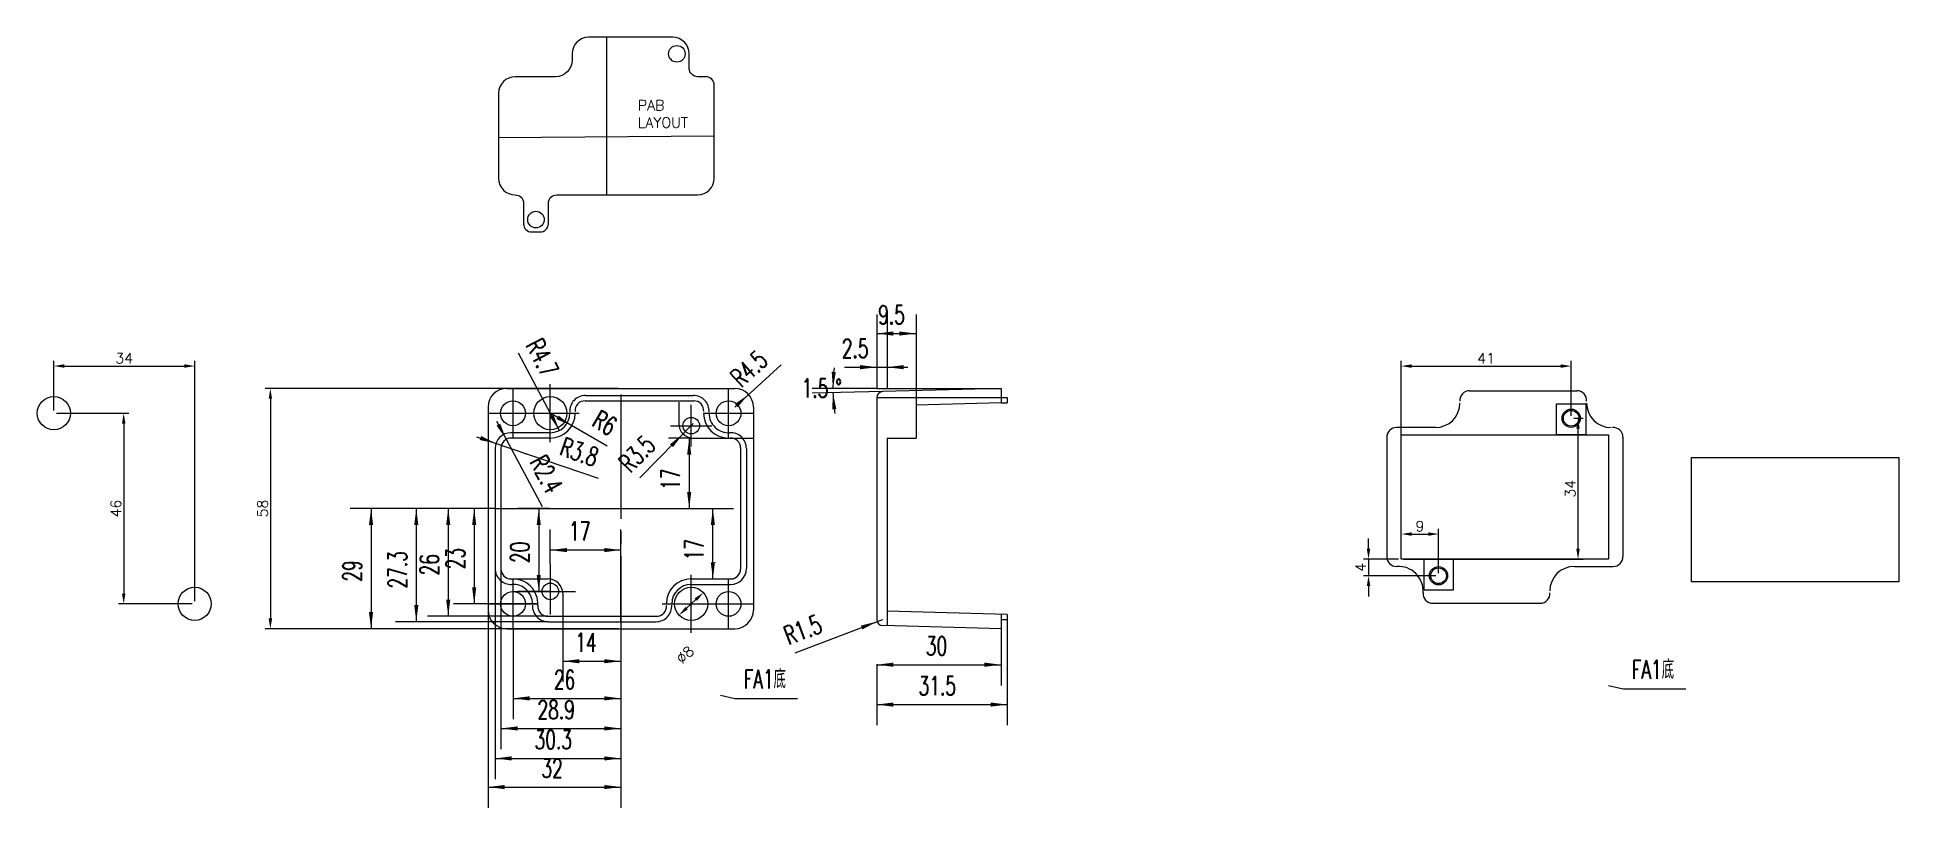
# Model space of a CAD drawing. Extents: x -173 to 277, y -72 to 113.
import ezdxf

# ---------------------------------------------------------------- set-up
doc = ezdxf.new("R2010")
doc.units = 0
doc.header["$MEASUREMENT"] = 0
doc.linetypes.add('EB_DASHDOT', pattern=[39, 30, -3, 3, -3])
doc.layers.get('0').update_dxf_attribs({"linetype": 'CONTINUOUS'})
doc.layers.get('Defpoints').update_dxf_attribs({"linetype": 'CONTINUOUS'})
doc.layers.add('CAXA1', color=1, linetype='EB_DASHDOT')
doc.layers.add('CAXA4', color=3, linetype='CONTINUOUS')
doc.styles.get("Standard").update_dxf_attribs({"font": 'txt', "bigfont": 'hztxt.shx'})
doc.dimstyles.new('ISO-25', dxfattribs={"dimtxt": 2.5, "dimasz": 2.5, "dimexe": 1.25, "dimexo": 0.625, "dimtad": 1, "dimdec": 4, "dimdsep": 46, "dimtxsty": 'Standard', "dimcen": 0, "dimadec": 0, "dimazin": 0, "dimtfac": 1, "dimtdec": 4, "dimtmove": 0, "dimatfit": 3, "dimfxl": 1, "dimtolj": 1, "dimtzin": 0, "dimarcsym": 0})
doc.dimstyles.new('标准', dxfattribs={"dimtxt": 3.5, "dimasz": 4, "dimexe": 2, "dimexo": 0, "dimtad": 1, "dimdec": 4, "dimdsep": 46, "dimtxsty": 'Standard', "dimcen": 0, "dimdle": 6, "dimadec": 0, "dimazin": 0, "dimtfac": 1, "dimtdec": 4, "dimtmove": 0, "dimatfit": 3, "dimfxl": 1, "dimtolj": 1, "dimtzin": 0, "dimarcsym": 0})

msp = doc.modelspace()

# ---------------------------------------------------------------- texts
at = {"ltscale": 5.822636334567051, "insert": (-27.74071764615792, 98.31802139095709), "char_height": 2.5, "attachment_point": 1}
msp.add_mtext_dynamic_manual_height_columns('PAB LAYOUT', width=18.42283303824212, gutter_width=12.5, heights=[0], dxfattribs=at)

# ---------------------------------------------------------------- blocks, each defined once
blk = doc.blocks.new('*U1')
at = {"linetype": 'Continuous', "transparency": 16777216}
for points in [[(29.89516482204464, 33.85990418762191), (25.89516482204464, 34.35990418762191), (25.89516482204464, 33.35990418762191)], [(32.39516482204464, 33.85990418762191), (36.39516482204464, 34.35990418762191), (36.39516482204464, 33.35990418762191)]]:
    blk.add_hatch(color=1, dxfattribs=at).paths.add_polyline_path(points, flags=0)
at = {"color": 1, "linetype": 'Continuous', "transparency": 16777216}
for p, q in [((29.89516482204465, 46.58812420120487), (29.89516482204464, 28.85990418762191)), ((32.39516482204464, 46.58812420120487), (32.39516482204464, 28.85990418762191)), ((22.11363180874575, 33.85990418762191), (37.39516482204464, 33.85990418762191))]:
    blk.add_line(p, q, dxfattribs=at)
at = {"color": 1, "linetype": 'Continuous', "transparency": 16777216, "width": 0.667}
blk.add_text('2.5', height=4.5, dxfattribs=at).set_placement((21.48106038017433, 36.14990418762191))
blk = doc.blocks.new('*U2')
at = {"linetype": 'Continuous', "transparency": 16777216}
for points in [[(29.89516482204464, 41.98009300347506), (33.89516482204464, 42.48009300347506), (33.89516482204464, 41.48009300347506)], [(39.39516482204464, 41.98009300347506), (35.39516482204464, 42.48009300347506), (35.39516482204464, 41.48009300347506)]]:
    blk.add_hatch(color=1, dxfattribs=at).paths.add_polyline_path(points, flags=0)
at = {"color": 1, "linetype": 'Continuous', "transparency": 16777216}
for p, q in [((29.89516482204465, 46.58812420120487), (29.89516482204464, 36.98009300347506)), ((39.39516482204464, 46.58812420120487), (39.39516482204464, 36.98009300347506)), ((29.89516482204464, 41.98009300347506), (39.39516482204464, 41.98009300347506))]:
    blk.add_line(p, q, dxfattribs=at)
at = {"color": 1, "linetype": 'Continuous', "transparency": 16777216, "width": 0.667}
blk.add_text('9.5', height=4.5, dxfattribs=at).set_placement((30.25355714347321, 44.27009300347506))
blk = doc.blocks.new('*U3')
at = {"linetype": 'Continuous', "transparency": 16777216}
blk.add_hatch(color=1, dxfattribs=at).paths.add_polyline_path([(29.99311924420262, -27.53864634444474), (26.07660834448097, -28.49307935537923), (26.43205372870244, -29.42777640728196)], flags=0)
at = {"color": 1, "linetype": 'Continuous', "transparency": 16777216}
blk.add_line((10.25970886553214, -35.04284208333993), (31.3951648222296, -27.0054782680468), dxfattribs=at)
at = {"color": 1, "linetype": 'Continuous', "transparency": 16777216, "width": 0.667}
blk.add_text('R1.5', height=4.5, rotation=20.82074341337874, dxfattribs=at).set_placement((8.587286457567451, -33.22883703093407))
blk = doc.blocks.new('CAXBLOCK4', base_point=(33.09698665834621, -18.55965331643184))
at = {"color": 1, "linetype": 'Continuous', "width": 0.667}
for s, p in [('1.5', (11.80905269691904, 26.5850172442261)), ('%%D', (19.95598126834761, 26.49448152994039))]:
    blk.add_text(s, height=4.5, dxfattribs=at).set_placement(p)
blk = doc.blocks.new('*U4')
at = {"linetype": 'Continuous', "transparency": 16777216}
for points in [[(19.33578948397993, 28.74770877831345), (20.03044181890381, 32.69199735279704), (19.03530091451579, 32.79045841319044)], [(19.34968816891528, 27.68598810668929), (20.14735190195891, 23.76123501965261), (19.15512941759288, 23.63675794739226)]]:
    blk.add_hatch(color=1, dxfattribs=at).paths.add_polyline_path(points, flags=0)
at = {"color": 1, "linetype": 'Continuous', "transparency": 16777216}
for p, q in [((29.89516482204464, 28.74770877831345), (14.33578948397993, 28.74770877831345)), ((31.35589939978563, 28.00038181232396), (14.3514015440375, 27.55510336514992))]:
    blk.add_line(p, q, dxfattribs=at)
for start, end in [(172.9368020296764, 179.9999999999998), (181.4999999999998, 188.5631979703233)]:
    blk.add_arc((59.8951648220454, 28.74770877831345), 40.55937533806547, start, end, dxfattribs=at)
blk.add_blockref('CAXBLOCK4', (33.09698665834621, -18.55965331643184), dxfattribs=at)
blk = doc.blocks.new('CAXBLOCK5', base_point=(33.09698665834621, -18.55965331643184))
at = {"color": 1, "linetype": 'Continuous'}
for p, q in [((-7.814009460147432, -45.26045786797596), (-4.292830146312276, -46.06119153010831)), ((-4.292830146312276, -46.06119153010831), (10.78730735368772, -46.06119153010831))]:
    blk.add_line(p, q, dxfattribs=at)
at = {"color": 1, "linetype": 'Continuous', "width": 0.667}
blk.add_text('FA1底', height=4.5, dxfattribs=at).set_placement((-2.211258717740854, -43.64744153010831))
blk = doc.blocks.new('*U7')
at = {"layer": 'CAXA4', "linetype": 'Continuous', "transparency": 16777216}
for points in [[(-48.85403562762078, -10.27147784256522), (-44.85403562762078, -10.77147784256522), (-44.85403562762078, -9.771477842565218)], [(-31.85403562762073, -10.27147784256522), (-35.85403562762073, -10.77147784256522), (-35.85403562762073, -9.77147784256522)]]:
    blk.add_hatch(color=1, dxfattribs=at).paths.add_polyline_path(points, flags=0)
at = {"layer": 'CAXA4', "color": 1, "linetype": 'Continuous', "transparency": 16777216}
for p, q in [((-48.85403562762079, -13.64849761827577), (-48.85403562762076, -5.271477842565211)), ((-31.85403562762073, -27.75229122186234), (-31.85403562762073, -5.271477842565222)), ((-31.85403562762073, -10.27147784256522), (-48.85403562762078, -10.27147784256522))]:
    blk.add_line(p, q, dxfattribs=at)
at = {"layer": 'CAXA4', "color": 1, "linetype": 'Continuous', "transparency": 16777216, "width": 0.667}
blk.add_text('17', height=4.5, dxfattribs=at).set_placement((-44.35021098476361, -7.981477842565221))
blk = doc.blocks.new('*U8')
at = {"layer": 'CAXA4', "linetype": 'Continuous', "transparency": 16777216}
for points in [[(-45.8540356276207, -37.09767537245964), (-41.8540356276207, -36.59767537245963), (-41.8540356276207, -37.59767537245963)], [(-31.85403562762072, -37.09767537245961), (-35.85403562762072, -36.59767537245961), (-35.85403562762072, -37.59767537245961)]]:
    blk.add_hatch(color=1, dxfattribs=at).paths.add_polyline_path(points, flags=0)
at = {"layer": 'CAXA4', "color": 1, "linetype": 'Continuous', "transparency": 16777216}
for p, q in [((-45.85403562762073, -25.82025784027076), (-45.85403562762069, -42.09767537245964)), ((-31.85403562762073, -27.75229122186234), (-31.8540356276207, -42.09767537245961)), ((-45.8540356276207, -37.09767537245964), (-31.85403562762072, -37.09767537245961))]:
    blk.add_line(p, q, dxfattribs=at)
at = {"layer": 'CAXA4', "color": 1, "linetype": 'Continuous', "transparency": 16777216, "width": 0.667}
blk.add_text('14', height=4.5, dxfattribs=at).set_placement((-42.85020098476357, -34.80767537245963))
blk = doc.blocks.new('*U9')
at = {"layer": 'CAXA4', "linetype": 'Continuous', "transparency": 16777216}
for points in [[(-57.85403562762073, -46.06119153010831), (-53.85403562762073, -45.56119153010831), (-53.85403562762073, -46.56119153010831)], [(-31.85403562762073, -46.06119153010832), (-35.85403562762073, -45.56119153010832), (-35.85403562762073, -46.56119153010832)]]:
    blk.add_hatch(color=1, dxfattribs=at).paths.add_polyline_path(points, flags=0)
at = {"layer": 'CAXA4', "color": 1, "linetype": 'Continuous', "transparency": 16777216}
for p, q in [((-57.85403562762072, -29.25229122168652), (-57.85403562762073, -51.06119153010831)), ((-31.85403562762073, -27.75229122186234), (-31.85403562762073, -51.06119153010832)), ((-57.85403562762073, -46.06119153010831), (-31.85403562762073, -46.06119153010832))]:
    blk.add_line(p, q, dxfattribs=at)
at = {"layer": 'CAXA4', "color": 1, "linetype": 'Continuous', "transparency": 16777216, "width": 0.667}
blk.add_text('26', height=4.5, dxfattribs=at).set_placement((-47.99262955619215, -43.77119153010831))
blk = doc.blocks.new('*U10')
at = {"layer": 'CAXA4', "linetype": 'Continuous', "transparency": 16777216}
for points in [[(-60.75403562762075, -53.32190262107838), (-56.75403562762075, -52.82190262107838), (-56.75403562762075, -53.82190262107838)], [(-31.85403562762075, -53.32190262107839), (-35.85403562762075, -52.82190262107839), (-35.85403562762075, -53.82190262107839)]]:
    blk.add_hatch(color=1, dxfattribs=at).paths.add_polyline_path(points, flags=0)
at = {"layer": 'CAXA4', "color": 1, "linetype": 'Continuous', "transparency": 16777216}
for p, q in [((-60.75403562762074, -14.85229122182883), (-60.75403562762075, -58.32190262107838)), ((-31.85403562762073, -27.75229122186234), (-31.85403562762075, -58.32190262107839)), ((-60.75403562762075, -53.32190262107838), (-31.85403562762075, -53.32190262107839))]:
    blk.add_line(p, q, dxfattribs=at)
at = {"layer": 'CAXA4', "color": 1, "linetype": 'Continuous', "transparency": 16777216, "width": 0.667}
blk.add_text('28.9', height=4.5, dxfattribs=at).set_placement((-51.94865705619218, -51.03190262107838))
blk = doc.blocks.new('*U11')
at = {"layer": 'CAXA4', "linetype": 'Continuous', "transparency": 16777216}
for points in [[(-62.15403562762073, -60.55051872194813), (-58.15403562762073, -60.05051872194813), (-58.15403562762073, -61.05051872194813)], [(-31.85403562762075, -60.55051872194814), (-35.85403562762075, -60.05051872194814), (-35.85403562762075, -61.05051872194814)]]:
    blk.add_hatch(color=1, dxfattribs=at).paths.add_polyline_path(points, flags=0)
at = {"layer": 'CAXA4', "color": 1, "linetype": 'Continuous', "transparency": 16777216}
for p, q in [((-62.15403562762073, -14.76701981892639), (-62.15403562762073, -65.55051872194812)), ((-31.85403562762073, -27.75229122186234), (-31.85403562762075, -65.55051872194815)), ((-62.15403562762073, -60.55051872194813), (-31.85403562762075, -60.55051872194814))]:
    blk.add_line(p, q, dxfattribs=at)
at = {"layer": 'CAXA4', "color": 1, "linetype": 'Continuous', "transparency": 16777216, "width": 0.667}
blk.add_text('30.3', height=4.5, dxfattribs=at).set_placement((-52.64865705619216, -58.26051872194815))
blk = doc.blocks.new('*U12')
at = {"layer": 'CAXA4', "linetype": 'Continuous', "transparency": 16777216}
for points in [[(-63.85403562762075, -67.45786299611257), (-59.85403562762075, -66.95786299611257), (-59.85403562762075, -67.95786299611257)], [(-31.85403562762075, -67.45786299611257), (-35.85403562762075, -66.95786299611257), (-35.85403562762075, -67.95786299611257)]]:
    blk.add_hatch(color=1, dxfattribs=at).paths.add_polyline_path(points, flags=0)
at = {"layer": 'CAXA4', "color": 1, "linetype": 'Continuous', "transparency": 16777216}
for p, q in [((-63.85403562762073, -24.75229122161927), (-63.85403562762075, -72.45786299611257)), ((-31.85403562762073, -27.75229122186234), (-31.85403562762075, -72.45786299611257)), ((-63.85403562762075, -67.45786299611257), (-31.85403562762075, -67.45786299611257))]:
    blk.add_line(p, q, dxfattribs=at)
at = {"layer": 'CAXA4', "color": 1, "linetype": 'Continuous', "transparency": 16777216, "width": 0.667}
blk.add_text('32', height=4.5, dxfattribs=at).set_placement((-50.99262955619218, -65.16786299611258))
blk = doc.blocks.new('*U13')
at = {"layer": 'CAXA4', "linetype": 'Continuous', "transparency": 16777216}
for points in [[(-51.65141193177583, -0.2522912216865514), (-51.15141193177583, -4.252291221686551), (-52.15141193177583, -4.252291221686551)], [(-51.65141193177583, -20.25229122168649), (-51.15141193177583, -16.25229122168649), (-52.15141193177583, -16.25229122168649)]]:
    blk.add_hatch(color=1, dxfattribs=at).paths.add_polyline_path(points, flags=0)
at = {"layer": 'CAXA4', "color": 1, "linetype": 'Continuous', "transparency": 16777216}
for p, q in [((-49.08273190560111, -0.2522912216865514), (-56.65141193177583, -0.2522912216865514)), ((-51.65141193177583, -0.2522912216865514), (-51.65141193177583, -20.25229122168649)), ((-48.85403562762076, -20.25229122168649), (-56.65141193177583, -20.25229122168649))]:
    blk.add_line(p, q, dxfattribs=at)
at = {"layer": 'CAXA4', "color": 1, "linetype": 'Continuous', "transparency": 16777216, "width": 0.667}
blk.add_text('20', height=4.5, rotation=90, dxfattribs=at).set_placement((-53.94141193177582, -13.39089515025795))
blk = doc.blocks.new('*U14')
at = {"layer": 'CAXA4', "linetype": 'Continuous', "transparency": 16777216}
for points in [[(-67.22403459046009, -0.2522912216865407), (-66.72403459046005, -4.252291221686541), (-67.72403459046009, -4.252291221686541)], [(-67.22403459046009, -23.25229122168652), (-66.72403459046005, -19.25229122168652), (-67.72403459046009, -19.25229122168652)]]:
    blk.add_hatch(color=1, dxfattribs=at).paths.add_polyline_path(points, flags=0)
at = {"layer": 'CAXA4', "color": 1, "linetype": 'Continuous', "transparency": 16777216}
for p, q in [((-62.35403562759832, -0.2522912216865514), (-72.22403459046009, -0.2522912216865407)), ((-67.22403459046009, -0.2522912216865407), (-67.22403459046009, -23.25229122168652)), ((-51.85403562762072, -23.25229122168652), (-72.22403459046009, -23.25229122168652))]:
    blk.add_line(p, q, dxfattribs=at)
at = {"layer": 'CAXA4', "color": 1, "linetype": 'Continuous', "transparency": 16777216, "width": 0.667}
blk.add_text('23', height=4.5, rotation=90, dxfattribs=at).set_placement((-69.51403459046008, -14.89089515025795))
blk = doc.blocks.new('*U15')
at = {"layer": 'CAXA4', "linetype": 'Continuous', "transparency": 16777216}
for points in [[(-73.48519215426089, -0.2522912216865407), (-72.98519215426089, -4.252291221686541), (-73.98519215426089, -4.252291221686541)], [(-73.48519215426089, -26.25229122168655), (-72.98519215426089, -22.25229122168655), (-73.98519215426089, -22.25229122168655)]]:
    blk.add_hatch(color=1, dxfattribs=at).paths.add_polyline_path(points, flags=0)
at = {"layer": 'CAXA4', "color": 1, "linetype": 'Continuous', "transparency": 16777216}
for p, q in [((-62.35403562759832, -0.2522912216865514), (-78.48519215426089, -0.2522912216865407)), ((-73.48519215426089, -0.2522912216865407), (-73.48519215426089, -26.25229122168655)), ((-49.47549517836997, -26.25229122168656), (-78.48519215426089, -26.25229122168655))]:
    blk.add_line(p, q, dxfattribs=at)
at = {"layer": 'CAXA4', "color": 1, "linetype": 'Continuous', "transparency": 16777216, "width": 0.667}
blk.add_text('26', height=4.5, rotation=90, dxfattribs=at).set_placement((-75.77519215426089, -16.39089515025798))
blk = doc.blocks.new('*U16')
at = {"layer": 'CAXA4', "linetype": 'Continuous', "transparency": 16777216}
for points in [[(-81.19123223278508, -0.2522912216865407), (-80.69123223278508, -4.252291221686541), (-81.69123223278508, -4.252291221686541)], [(-81.19123223278508, -27.55229122168655), (-80.69123223278508, -23.55229122168655), (-81.69123223278508, -23.55229122168655)]]:
    blk.add_hatch(color=1, dxfattribs=at).paths.add_polyline_path(points, flags=0)
at = {"layer": 'CAXA4', "color": 1, "linetype": 'Continuous', "transparency": 16777216}
for p, q in [((-62.35403562759832, -0.2522912216865514), (-86.19123223278508, -0.2522912216865407)), ((-81.19123223278508, -0.2522912216865407), (-81.19123223278508, -27.55229122168655)), ((-49.36875946849004, -27.55229122168655), (-86.19123223278508, -27.55229122168655))]:
    blk.add_line(p, q, dxfattribs=at)
at = {"layer": 'CAXA4', "color": 1, "linetype": 'Continuous', "transparency": 16777216, "width": 0.667}
blk.add_text('27.3', height=4.5, rotation=90, dxfattribs=at).set_placement((-83.48123223278509, -19.54692265025796))
blk = doc.blocks.new('*U17')
at = {"layer": 'CAXA4', "linetype": 'Continuous', "transparency": 16777216}
for points in [[(-92.10812234402769, -0.2522912216865407), (-91.60812234402769, -4.252291221686541), (-92.60812234402769, -4.252291221686541)], [(-92.10812234402769, -29.25229122168654), (-91.60812234402769, -25.25229122168654), (-92.60812234402769, -25.25229122168654)]]:
    blk.add_hatch(color=1, dxfattribs=at).paths.add_polyline_path(points, flags=0)
at = {"layer": 'CAXA4', "color": 1, "linetype": 'Continuous', "transparency": 16777216}
for p, q in [((-62.35403562759832, -0.2522912216865514), (-97.10812234402768, -0.2522912216865301)), ((-92.10812234402769, -0.2522912216865407), (-92.10812234402769, -29.25229122168654)), ((-59.3540356274583, -29.25229122168655), (-97.10812234402768, -29.25229122168654))]:
    blk.add_line(p, q, dxfattribs=at)
at = {"layer": 'CAXA4', "color": 1, "linetype": 'Continuous', "transparency": 16777216, "width": 0.667}
blk.add_text('29', height=4.5, rotation=90, dxfattribs=at).set_placement((-94.39812234402768, -17.89089515025796))
blk = doc.blocks.new('*U18')
at = {"layer": 'CAXA4', "linetype": 'Continuous', "transparency": 16777216}
blk.add_hatch(color=1, dxfattribs=at).paths.add_polyline_path([(-59.4891064371859, 16.46232795390579), (-60.94034545795664, 20.22316633179341), (-61.82143678110526, 19.75022016120715)], flags=0)
at = {"layer": 'CAXA4', "color": 1, "linetype": 'Continuous', "transparency": 16777216}
blk.add_line((-61.85383729011721, 20.8677845696489), (-50.79722158583139, 0.2694823392724501), dxfattribs=at)
at = {"layer": 'CAXA4', "color": 1, "linetype": 'Continuous', "transparency": 16777216, "width": 0.667}
blk.add_text('R2.4', height=4.5, rotation=298.2257094253001, dxfattribs=at).set_placement((-53.95475416967067, 10.99390485841983))
blk = doc.blocks.new('*U19')
at = {"layer": 'CAXA4', "linetype": 'Continuous', "transparency": 16777216}
blk.add_hatch(color=1, dxfattribs=at).paths.add_polyline_path([(-61.9507343608251, 15.47398697765937), (-65.57538063269924, 17.2380559683139), (-65.89808542203346, 16.29155630167858)], flags=0)
at = {"layer": 'CAXA4', "color": 1, "linetype": 'Continuous', "transparency": 16777216}
blk.add_line((-66.68323269400166, 17.08751092433045), (-37.2916855155954, 7.06659557194417), dxfattribs=at)
at = {"layer": 'CAXA4', "color": 1, "linetype": 'Continuous', "transparency": 16777216, "width": 0.667}
blk.add_text('R3.8', height=4.5, rotation=341.1734218072917, dxfattribs=at).set_placement((-46.90980065802124, 12.76528941301344))
blk = doc.blocks.new('*U20')
at = {"layer": 'CAXA4', "linetype": 'Continuous', "transparency": 16777216}
blk.add_hatch(color=1, dxfattribs=at).paths.add_polyline_path([(-43.65910217816698, 19.74559844460713), (-47.37256700561169, 21.31409421295688), (-46.87221528332729, 22.1799164545325)], flags=0)
at = {"layer": 'CAXA4', "color": 1, "linetype": 'Continuous', "transparency": 16777216}
blk.add_line((-35.15564519305752, 14.8315189216233), (-48.85403562762075, 22.74770877831348), dxfattribs=at)
at = {"layer": 'CAXA4', "color": 1, "linetype": 'Continuous', "transparency": 16777216, "width": 0.667}
blk.add_text('R6', height=4.5, rotation=329.97672751153, dxfattribs=at).set_placement((-39.14458432846799, 19.78157952377508))
blk = doc.blocks.new('*U21')
at = {"layer": 'CAXA4', "linetype": 'Continuous', "transparency": 16777216}
blk.add_hatch(color=1, dxfattribs=at).paths.add_polyline_path([(-46.6566494196223, 18.59301337998405), (-48.96875421348564, 21.89515986707304), (-48.08477646916023, 22.3626888474982)], flags=0)
at = {"layer": 'CAXA4', "color": 1, "linetype": 'Continuous', "transparency": 16777216}
blk.add_line((-46.6566494196223, 18.59301337998405), (-56.51119319809526, 37.22543563695008), dxfattribs=at)
at = {"layer": 'CAXA4', "color": 1, "linetype": 'Continuous', "transparency": 16777216, "width": 0.667}
blk.add_text('R4.7', height=4.5, rotation=297.8740164924457, dxfattribs=at).set_placement((-54.91627613718345, 39.1079474190191))
blk = doc.blocks.new('*U24')
at = {"layer": 'CAXA4', "linetype": 'Continuous', "transparency": 16777216}
blk.add_hatch(color=1, dxfattribs=at).paths.add_polyline_path([(-1.028989474774598, 27.27988095050373), (-3.64767803593093, 24.21516722493832), (-4.321494074188372, 24.95406637000959)], flags=0)
at = {"layer": 'CAXA4', "color": 1, "linetype": 'Continuous', "transparency": 16777216}
blk.add_line((6.842785975197682, 34.4583011491642), (-4.354035627523288, 24.24770877841089), dxfattribs=at)
at = {"layer": 'CAXA4', "color": 1, "linetype": 'Continuous', "transparency": 16777216, "width": 0.667}
blk.add_text('R4.5', height=4.5, rotation=42.36227613206165, dxfattribs=at).set_placement((-2.785685147749767, 28.77712220269813))
blk = doc.blocks.new('*U25')
at = {"layer": 'CAXA4', "linetype": 'Continuous', "transparency": 16777216}
blk.add_hatch(color=1, dxfattribs=at).paths.add_polyline_path([(-16.81499305864806, 17.75899655651789), (-19.98304615433248, 15.26631936463677), (-19.27198551954068, 14.56318867006464)], flags=0)
at = {"layer": 'CAXA4', "color": 1, "linetype": 'Continuous', "transparency": 16777216}
blk.add_line((-27.28991530574209, 7.165937655930609), (-14.35403562770455, 20.24770877822959), dxfattribs=at)
at = {"layer": 'CAXA4', "color": 1, "linetype": 'Continuous', "transparency": 16777216, "width": 0.667}
blk.add_text('R3.5', height=4.5, rotation=45.32127713907937, dxfattribs=at).set_placement((-29.56401947875878, 8.123048543489858))
blk = doc.blocks.new('*U27')
at = {"layer": 'CAXA4', "linetype": 'Continuous', "transparency": 16777216}
for points in [[(-15.34331171172477, 16.74770877831343), (-14.84331171172478, 12.74770877831343), (-15.84331171172478, 12.74770877831343)], [(-15.34331171172481, -0.2522912216866402), (-14.8433117117248, 3.74770877831336), (-15.8433117117248, 3.74770877831336)]]:
    blk.add_hatch(color=1, dxfattribs=at).paths.add_polyline_path(points, flags=0)
at = {"layer": 'CAXA4', "color": 1, "linetype": 'Continuous', "transparency": 16777216}
for p, q in [((-15.11004078536778, 16.74770877831343), (-20.34331171172477, 16.74770877831358)), ((-15.34331171172477, 16.74770877831343), (-15.34331171172481, -0.2522912216866402)), ((-62.35403562759832, -0.2522912216865514), (-10.34331171172481, -0.2522912216866509))]:
    blk.add_line(p, q, dxfattribs=at)
at = {"layer": 'CAXA4', "color": 1, "linetype": 'Continuous', "transparency": 16777216, "width": 0.667}
blk.add_text('17', height=4.5, rotation=89.9999999999999, dxfattribs=at).set_placement((-17.6333117117248, 4.251533421170546))
blk = doc.blocks.new('*U28')
at = {"layer": 'CAXA4', "linetype": 'Continuous', "transparency": 16777216}
for points in [[(-9.633421208359309, -0.252291221686562), (-10.13342120835931, -4.252291221686562), (-9.133421208359309, -4.252291221686562)], [(-9.633421208359316, -17.25229122168651), (-10.13342120835932, -13.25229122168651), (-9.133421208359316, -13.25229122168651)]]:
    blk.add_hatch(color=1, dxfattribs=at).paths.add_polyline_path(points, flags=0)
at = {"layer": 'CAXA4', "color": 1, "linetype": 'Continuous', "transparency": 16777216}
for p, q in [((-62.35403562759832, -0.2522912216865514), (-4.633421208359309, -0.252291221686562)), ((-9.633421208359316, -17.25229122168651), (-9.633421208359309, -0.252291221686562)), ((-14.85403550841146, -17.25229122168651), (-4.633421208359316, -17.25229122168651))]:
    blk.add_line(p, q, dxfattribs=at)
at = {"layer": 'CAXA4', "color": 1, "linetype": 'Continuous', "transparency": 16777216, "width": 0.667}
blk.add_text('17', height=4.5, rotation=89.99999999999997, dxfattribs=at).set_placement((-11.92342120835932, -12.74845657882939))
blk = doc.blocks.new('*U29')
at = {"linetype": 'Continuous', "transparency": 16777216}
for points in [[(29.89516482204465, -37.93966007886927), (33.89516482204464, -37.43966007886927), (33.89516482204464, -38.43966007886927)], [(59.89516482204464, -37.93966007886927), (55.89516482204464, -37.43966007886927), (55.89516482204464, -38.43966007886927)]]:
    blk.add_hatch(color=1, dxfattribs=at).paths.add_polyline_path(points, flags=0)
at = {"color": 1, "linetype": 'Continuous', "transparency": 16777216}
for p, q in [((29.89516482204465, -37.84296862714452), (29.89516482204462, -42.93966007886927)), ((29.89516482204465, -37.93966007886927), (59.89516482204464, -37.93966007886927)), ((59.89516482204464, -37.84296862714452), (59.89516482204464, -42.93966007886927))]:
    blk.add_line(p, q, dxfattribs=at)
at = {"color": 1, "linetype": 'Continuous', "transparency": 16777216, "width": 0.667}
blk.add_text('30', height=4.5, dxfattribs=at).set_placement((41.75657089347321, -35.64966007886928))
blk = doc.blocks.new('*U30')
at = {"linetype": 'Continuous', "transparency": 16777216}
for points in [[(29.89516482204464, -47.55567315027433), (33.89516482204464, -47.05567315027433), (33.89516482204464, -48.05567315027433)], [(61.39516482204464, -47.55567315027435), (57.39516482204464, -47.05567315027435), (57.39516482204464, -48.05567315027435)]]:
    blk.add_hatch(color=1, dxfattribs=at).paths.add_polyline_path(points, flags=0)
at = {"color": 1, "linetype": 'Continuous', "transparency": 16777216}
for p, q in [((29.89516482204465, -37.84296862714452), (29.89516482204464, -52.55567315027433)), ((61.39516482204464, -37.84296862714452), (61.39516482204464, -52.55567315027435)), ((29.89516482204464, -47.55567315027433), (61.39516482204464, -47.55567315027435))]:
    blk.add_line(p, q, dxfattribs=at)
at = {"color": 1, "linetype": 'Continuous', "transparency": 16777216, "width": 0.667}
blk.add_text('31.5', height=4.5, dxfattribs=at).set_placement((40.00054339347321, -45.26567315027433))
blk = doc.blocks.new('*D32')
at = {"color": 0, "lineweight": -2, "ltscale": 5.822636334567051, "transparency": 16777216}
blk.add_line((-13.75279159439886, -22.2338308251599), (-15.9552796608426, -24.27075161821322), dxfattribs=at)
at = {"color": 0, "ltscale": 5.822636334567051, "transparency": 16777216}
for points in [[(-14.03569726010072, -21.92792970482049), (-13.46988592869701, -22.5397319454993), (-11.91738487236242, -20.5363968309488)], [(-16.23818532654445, -23.9648504978738), (-15.67237399514075, -24.57665273855262), (-17.79068638287904, -25.96818561242431)]]:
    blk.add_solid(points, dxfattribs=at)
at = {"layer": 'Defpoints', "color": 0, "ltscale": 5.822636334567051, "transparency": 16777216}
for p in [(-11.91738487236242, -20.5363968309488), (-17.79068638287904, -25.96818561242431)]:
    blk.add_point(p, dxfattribs=at)
at = {"color": 0, "ltscale": 5.822636334567051, "transparency": 16777216, "insert": (-16.34238802573372, -35.53453486516183), "char_height": 2.5, "attachment_point": 5, "rotation": 42.763488319428305}
blk.add_mtext('\\A1;∅8', dxfattribs=at)
blk = doc.blocks.new('*D33')
at = {"color": 0, "lineweight": -2, "ltscale": 5.822636334567051, "transparency": 16777216}
for p, q in [((-168.6548968574837, 23.37270877831349), (-168.6548968574837, 35.39181849753561)), ((-166.1548968574837, 34.14181849753561), (-137.1548968574837, 34.14181849753561)), ((-134.6548968574837, -22.62729122168653), (-134.6548968574837, 35.39181849753561))]:
    blk.add_line(p, q, dxfattribs=at)
at = {"color": 0, "ltscale": 5.822636334567051, "transparency": 16777216}
for points in [[(-166.1548968574837, 34.55848516420227), (-166.1548968574837, 33.72515183086895), (-168.6548968574837, 34.14181849753561)], [(-137.1548968574837, 34.55848516420227), (-137.1548968574837, 33.72515183086895), (-134.6548968574837, 34.14181849753561)]]:
    blk.add_solid(points, dxfattribs=at)
at = {"layer": 'Defpoints', "color": 0, "ltscale": 5.822636334567051, "transparency": 16777216}
for p in [(-134.6548968574837, 34.14181849753561), (-168.6548968574837, 22.74770877831349), (-134.6548968574837, -23.25229122168653)]:
    blk.add_point(p, dxfattribs=at)
at = {"color": 0, "ltscale": 5.822636334567051, "transparency": 16777216, "insert": (-151.6548968574837, 36.01681849753561), "char_height": 2.5, "attachment_point": 5}
blk.add_mtext('\\A1;34', dxfattribs=at)
blk = doc.blocks.new('*D34')
at = {"color": 0, "lineweight": -2, "ltscale": 5.822636334567051, "transparency": 16777216}
for p, q in [((-168.0298968574837, 22.74770877831349), (-150.5454324344915, 22.74770877831348)), ((-151.7954324344915, 20.24770877831348), (-151.7954324344915, -20.75229122168653)), ((-135.2798968574837, -23.25229122168653), (-153.0454324344915, -23.25229122168653))]:
    blk.add_line(p, q, dxfattribs=at)
at = {"color": 0, "ltscale": 5.822636334567051, "transparency": 16777216}
for points in [[(-152.2120991011581, 20.24770877831348), (-151.3787657678248, 20.24770877831348), (-151.7954324344915, 22.74770877831348)], [(-152.2120991011581, -20.75229122168653), (-151.3787657678248, -20.75229122168653), (-151.7954324344915, -23.25229122168653)]]:
    blk.add_solid(points, dxfattribs=at)
at = {"layer": 'Defpoints', "color": 0, "ltscale": 5.822636334567051, "transparency": 16777216}
for p in [(-168.6548968574837, 22.74770877831349), (-151.7954324344915, -23.25229122168653), (-134.6548968574837, -23.25229122168653)]:
    blk.add_point(p, dxfattribs=at)
at = {"color": 0, "ltscale": 5.822636334567051, "transparency": 16777216, "insert": (-153.6704324344915, -0.2522912216865472), "char_height": 2.5, "attachment_point": 5, "rotation": 90}
blk.add_mtext('\\A1;46', dxfattribs=at)
blk = doc.blocks.new('*D35')
at = {"color": 0, "lineweight": -2, "ltscale": 5.822636334567051, "transparency": 16777216}
for p, q in [((-32.47903562763081, 28.74770877831345), (-117.6524380804348, 28.74770877831347)), ((-116.4024380804348, 26.24770877831347), (-116.4024380804348, -26.75229122168653)), ((-32.47903562763081, -29.25229122168655), (-117.6524380804348, -29.25229122168653))]:
    blk.add_line(p, q, dxfattribs=at)
at = {"color": 0, "ltscale": 5.822636334567051, "transparency": 16777216}
for points in [[(-116.8191047471014, 26.24770877831347), (-115.9857714137681, 26.24770877831347), (-116.4024380804348, 28.74770877831347)], [(-116.8191047471014, -26.75229122168653), (-115.9857714137681, -26.75229122168653), (-116.4024380804348, -29.25229122168653)]]:
    blk.add_solid(points, dxfattribs=at)
at = {"layer": 'Defpoints', "color": 0, "ltscale": 5.822636334567051, "transparency": 16777216}
for p in [(-31.85403562763081, 28.74770877831345), (-116.4024380804348, -29.25229122168653), (-31.85403562763082, -29.25229122168655)]:
    blk.add_point(p, dxfattribs=at)
at = {"color": 0, "ltscale": 5.822636334567051, "transparency": 16777216, "insert": (-118.2774380804348, -0.2522912216865476), "char_height": 2.5, "attachment_point": 5, "rotation": 90}
blk.add_mtext('\\A1;58', dxfattribs=at)
blk = doc.blocks.new('A$C6FFC3F0F')
at = {"ltscale": 5.822636334567051}
for p, q in [((25.99999980507755, 46.9999999727018), (25.99999980507754, 8.961538434194466)), ((-1.949224532893368e-07, 22.78723150069498), (51.99999980507755, 23.21276844470885))]:
    blk.add_line(p, q, dxfattribs=at)
at = {"color": 7, "linetype": 'Continuous'}
blk.add_lwpolyline([(17.7101392074305, 42.9999999727018), (17.7101392074305, 41.46399845509035, -0.414213562373095), (13.7101392074305, 37.46399845509035), (3.999999805077554, 37.46399845509035, 0.414213562373095), (-1.949224461839094e-07, 33.46399845509035), (-1.949224461839094e-07, 12.96153843410351, 0.414213562373095), (3.999999805077554, 8.961538434103502), (3.999999805077547, 8.961538434103502, -0.4142135623730951), (5.999999805077547, 6.961538434103502), (5.999999805077547, 1.999999972701914, 0.4142135623730951), (7.999999805077547, -2.729808556978242e-08), (9.99999980507755, -2.729808556978242e-08, 0.4142135623730951), (11.99999980507755, 1.999999972701914), (11.99999980507755, 6.961538434117148, -0.4142135623710969), (13.99999980506391, 8.961538434117148), (47.99999980510302, 8.96153843434913, 0.4142135623710446), (51.99999980507572, 12.96153843434842), (51.99999980507972, 35.46399845508995, 0.4142135623731458), (49.99999980507972, 37.46399845509031), (47.99999980507755, 37.46399845509031, -0.4142135623730945), (45.99999980507755, 39.46399845509031), (45.99999980507755, 42.9999999727018, 0.414213562373095), (41.99999980507755, 46.9999999727018), (21.7101392074305, 46.9999999727018, 0.414213562373095)], format="xyb", close=True, dxfattribs=at)
for centre in [(42.99999980507755, 42.99999997270191), (8.99999980507755, 2.999999972701914)]:
    blk.add_circle(centre, 2, dxfattribs=at)
blk = doc.blocks.new('A$C46D42BAD')
at = {"ltscale": 5.822636334567051}
blk.add_lwpolyline([(0, 30), (50, 30), (50, 0), (0, 0)], close=True, dxfattribs=at)
blk = doc.blocks.new('*D98')
at = {"color": 0, "lineweight": -2, "ltscale": 5.822636334567051, "transparency": 16777216}
for p, q in [((156.4651573529988, -11.83980576496712), (156.4651573529988, 35.37687863242525)), ((158.9651573529988, 34.12687863242525), (194.9651573529987, 34.12687863242525)), ((197.4651573529987, 22.16017364666471), (197.4651573529987, 35.37687863242525))]:
    blk.add_line(p, q, dxfattribs=at)
at = {"color": 0, "ltscale": 5.822636334567051, "transparency": 16777216}
for points in [[(158.9651573529988, 34.54354529909191), (158.9651573529988, 33.71021196575858), (156.4651573529988, 34.12687863242525)], [(194.9651573529987, 34.54354529909191), (194.9651573529987, 33.71021196575858), (197.4651573529987, 34.12687863242525)]]:
    blk.add_solid(points, dxfattribs=at)
at = {"layer": 'Defpoints', "color": 0, "ltscale": 5.822636334567051, "transparency": 16777216}
for p in [(197.4651573529987, 34.12687863242525), (197.4651573529987, 21.53517364666471), (156.4651573529988, -12.46480576496712)]:
    blk.add_point(p, dxfattribs=at)
at = {"color": 0, "ltscale": 5.822636334567051, "transparency": 16777216, "insert": (176.9651573529987, 36.00187863242525), "char_height": 2.5, "attachment_point": 5}
blk.add_mtext('\\A1;41', dxfattribs=at)
blk = doc.blocks.new('*D99')
at = {"color": 0, "lineweight": -2, "ltscale": 5.822636334567051, "transparency": 16777216}
for p, q in [((198.0901573529987, 21.53517364666471), (200.3749518093132, 21.53517364666471)), ((199.1249518093132, -9.964805764967128), (199.1249518093132, 19.03517364666471)), ((157.0901573529988, -12.46480576496712), (200.3749518093132, -12.46480576496713))]:
    blk.add_line(p, q, dxfattribs=at)
at = {"color": 0, "ltscale": 5.822636334567051, "transparency": 16777216}
for points in [[(198.7082851426465, 19.03517364666471), (199.5416184759798, 19.03517364666471), (199.1249518093132, 21.53517364666471)], [(198.7082851426465, -9.964805764967128), (199.5416184759798, -9.964805764967128), (199.1249518093132, -12.46480576496713)]]:
    blk.add_solid(points, dxfattribs=at)
at = {"layer": 'Defpoints', "color": 0, "ltscale": 5.822636334567051, "transparency": 16777216}
for p in [(197.4651573529987, 21.53517364666471), (199.1249518093132, 21.53517364666471), (156.4651573529988, -12.46480576496712)]:
    blk.add_point(p, dxfattribs=at)
at = {"color": 0, "ltscale": 5.822636334567051, "transparency": 16777216, "insert": (197.2499518093132, 4.535183940848822), "char_height": 2.5, "attachment_point": 5, "rotation": 90}
blk.add_mtext('\\A1;34', dxfattribs=at)
blk = doc.blocks.new('*D100')
at = {"color": 0, "lineweight": -2, "ltscale": 5.822636334567051, "transparency": 16777216}
for p, q in [((156.4651573529988, -11.83980576496712), (156.4651573529988, -5.158228081797802)), ((158.9651573529988, -6.408228081797802), (162.9651573529989, -6.408228081797802)), ((165.4651573529989, -15.83978517686433), (165.4651573529989, -5.158228081797802))]:
    blk.add_line(p, q, dxfattribs=at)
at = {"color": 0, "ltscale": 5.822636334567051, "transparency": 16777216}
for points in [[(158.9651573529988, -5.991561415131135), (158.9651573529988, -6.824894748464469), (156.4651573529988, -6.408228081797802)], [(162.9651573529989, -5.991561415131135), (162.9651573529989, -6.824894748464469), (165.4651573529989, -6.408228081797802)]]:
    blk.add_solid(points, dxfattribs=at)
at = {"layer": 'Defpoints', "color": 0, "ltscale": 5.822636334567051, "transparency": 16777216}
for p in [(165.4651573529989, -6.408228081797802), (156.4651573529988, -12.46480576496712), (165.4651573529989, -16.46478517686433)]:
    blk.add_point(p, dxfattribs=at)
at = {"color": 0, "ltscale": 5.822636334567051, "transparency": 16777216, "insert": (160.9651573529988, -4.533228081797802), "char_height": 2.5, "attachment_point": 5}
blk.add_mtext('\\A1;9', dxfattribs=at)
blk = doc.blocks.new('*D101')
at = {"color": 0, "lineweight": -2, "ltscale": 5.822636334567051, "transparency": 16777216}
for p, q in [((148.5760006319049, -9.964805764967116), (148.5760006319049, -7.464805764967115)), ((155.8401573529988, -12.46480576496712), (147.3260006319049, -12.46480576496711)), ((148.5760006319049, -12.46480576496712), (148.5760006319049, -16.46478517686433)), ((164.8401573529989, -16.46478517686434), (147.3260006319049, -16.46478517686433)), ((148.5760006319049, -18.96478517686433), (148.5760006319049, -21.46478517686433))]:
    blk.add_line(p, q, dxfattribs=at)
at = {"color": 0, "ltscale": 5.822636334567051, "transparency": 16777216}
for points in [[(148.1593339652382, -9.964805764967116), (148.9926672985715, -9.964805764967116), (148.5760006319049, -12.46480576496712)], [(148.1593339652382, -18.96478517686433), (148.9926672985715, -18.96478517686433), (148.5760006319049, -16.46478517686433)]]:
    blk.add_solid(points, dxfattribs=at)
at = {"layer": 'Defpoints', "color": 0, "ltscale": 5.822636334567051, "transparency": 16777216}
for p in [(156.4651573529988, -12.46480576496712), (148.5760006319049, -16.46478517686433), (165.4651573529989, -16.46478517686434)]:
    blk.add_point(p, dxfattribs=at)
at = {"color": 0, "ltscale": 5.822636334567051, "transparency": 16777216, "insert": (146.7010006319049, -14.4647954709157), "char_height": 2.5, "attachment_point": 5, "rotation": 90}
blk.add_mtext('\\A1;4', dxfattribs=at)

# ---------------------------------------------------------------- dimensions: what is measured, and where the dimension line sits
at = {"ltscale": 5.822636334567051}
for base, p1, p2, picture, middle in [((-134.6548968574837, 34.14181849753561), (-168.6548968574837, 22.74770877831349), (-134.6548968574837, -23.25229122168653), '*D33', (-151.6548968574837, 36.01681849753561)), ((197.4651573529987, 34.12687863242525), (156.4651573529988, -12.46480576496712), (197.4651573529987, 21.53517364666471), '*D98', (176.9651573529987, 36.00187863242525)), ((165.4651573529989, -6.408228081797802), (156.4651573529988, -12.46480576496712), (165.4651573529989, -16.46478517686433), '*D100', (160.9651573529988, -4.533228081797802))]:
    dim = msp.add_linear_dim(base=base, p1=p1, p2=p2, dimstyle='ISO-25', override={"dimcen": 2.5, "dimtmove": 2}, dxfattribs=at)
    dim.commit()
    dim.dimension.update_dxf_attribs({"geometry": picture, "text_midpoint": middle})
for base, p1, p2, picture, middle in [((-116.4024380804348, -29.25229122168653), (-31.85403562763081, 28.74770877831345), (-31.85403562763082, -29.25229122168655), '*D35', (-118.2774380804348, -0.2522912216865476)), ((-151.7954324344915, -23.25229122168653), (-168.6548968574837, 22.74770877831349), (-134.6548968574837, -23.25229122168653), '*D34', (-153.6704324344915, -0.2522912216865472)), ((199.1249518093132, 21.53517364666471), (156.4651573529988, -12.46480576496712), (197.4651573529987, 21.53517364666471), '*D99', (197.2499518093132, 4.535183940848822)), ((148.5760006319049, -16.46478517686433), (156.4651573529988, -12.46480576496712), (165.4651573529989, -16.46478517686434), '*D101', (146.7010006319049, -14.4647954709157))]:
    dim = msp.add_linear_dim(base=base, p1=p1, p2=p2, angle=90, dimstyle='ISO-25', override={"dimcen": 2.5, "dimtmove": 2}, dxfattribs=at)
    dim.commit()
    dim.dimension.update_dxf_attribs({"geometry": picture, "text_midpoint": middle})
dim = msp.add_diameter_dim_2p(p1=(-11.91738487236242, -20.5363968309488), p2=(-17.79068638287904, -25.96818561242431), dimstyle='ISO-25', override={"dimcen": 2.5, "dimtmove": 2}, dxfattribs=at)
dim.commit()
dim.dimension.update_dxf_attribs({"geometry": '*D32', "text_midpoint": (-16.34238802573372, -35.53453486516183), "dimtype": 163})
at = {"layer": 'CAXA4', "color": 7, "linetype": 'Continuous'}
for base, p1, p2, text, picture, middle in [((25.87267305874575, 37.56740418762191), (29.89516482204465, 46.58812420120487), (32.39516482204464, 46.58812420120487), '\\f仿宋_GB2312;2.5', '*U1', (25.87267305874575, 38.19240418762191)), ((34.64516982204464, 45.68759300347507), (29.89516482204465, 46.58812420120487), (39.39516482204464, 46.58812420120487), '\\f仿宋_GB2312;9.5', '*U2', (34.64516982204464, 46.31259300347507)), ((-40.35404062762075, -6.563977842565222), (-31.85403562762073, -27.75229122186234), (-48.85403562762079, -13.64849761827577), '\\f仿宋_GB2312;17', '*U7', (-40.35404062762075, -5.938977842565222)), ((-47.00403062762074, -56.84301872194813), (-62.15403562762073, -14.76701981892639), (-31.85403562762073, -27.75229122186234), '\\f仿宋_GB2312;30.3', '*U11', (-47.00403062762075, -56.21801872194813)), ((-46.30403062762075, -49.61440262107838), (-60.75403562762074, -14.85229122182883), (-31.85403562762073, -27.75229122186234), '\\f仿宋_GB2312;28.9', '*U10', (-46.30403062762075, -48.98940262107838)), ((-47.85403062762075, -63.75036299611256), (-63.85403562762073, -24.75229122161927), (-31.85403562762073, -27.75229122186234), '\\f仿宋_GB2312;32', '*U12', (-47.85403062762075, -63.12536299611256)), ((44.89516982204464, -34.23216007886926), (29.89516482204465, -37.84296862714452), (59.89516482204464, -37.84296862714452), '\\f仿宋_GB2312;30', '*U29', (44.89516982204464, -33.60716007886926)), ((45.64516982204464, -43.84817315027433), (29.89516482204465, -37.84296862714452), (61.39516482204464, -37.84296862714452), '\\f仿宋_GB2312;31.5', '*U30', (45.64516982204464, -43.22317315027433))]:
    dim = msp.add_linear_dim(base=base, p1=p1, p2=p2, text=text, dimstyle='标准', dxfattribs=at)
    dim.commit()
    dim.dimension.update_dxf_attribs({"geometry": picture, "text_midpoint": middle})
for center, mpoint, text, picture, middle in [((-48.85403562762041, 22.74770877831313), (-46.6566494196223, 18.59301337998405), '\\f仿宋_GB2312;R4.7', '*U21', (-50.89056474702404, 34.52825425854154)), ((-4.354035627523288, 24.24770877841089), (-1.028989474774598, 27.27988095050373), '\\f仿宋_GB2312;R4.5', '*U24', (0.641209858808061, 33.82056668588751)), ((-48.85403562762075, 22.74770877831348), (-43.65910217816698, 19.74559844460713), '\\f仿宋_GB2312;R6', '*U20', (-35.47036553018832, 19.295450057982)), ((-58.35403562792077, 14.34770877861346), (-59.4891064371859, 16.46232795390579), '\\f仿宋_GB2312;R2.4', '*U18', (-49.9010077242756, 6.439008438364688)), ((-14.35403562770455, 20.24770877822959), (-16.81499305864806, 17.75899655651789), '\\f仿宋_GB2312;R3.5', '*U25', (-26.40204289584897, 13.33666971596819)), ((-58.35403562743748, 14.24770877813021), (-61.9507343608251, 15.47398697765937), '\\f仿宋_GB2312;R3.8', '*U19', (-40.83916589579665, 12.1931572389011)), ((31.3951648222296, -27.0054782680468), (29.99311924420262, -27.53864634444474), '\\f仿宋_GB2312;R1.5', '*U3', (13.62664813600539, -29.79594094819644))]:
    dim = msp.add_radius_dim(center=center, mpoint=mpoint, text=text, dimstyle='标准', dxfattribs=at)
    dim.commit()
    dim.dimension.update_dxf_attribs({"geometry": picture, "text_midpoint": middle})
dim = msp.add_angular_dim_2l(base=(19.3392643040619, 28.21680295851181), line1=((29.89516482204464, 28.74770877831345), (59.89516482204464, 28.74770877831345)), line2=((59.89516482204464, 28.74770877831344), (31.35589939978563, 28.00038181232396)), text='1.5%d', dimstyle='标准', dxfattribs=at)
dim.commit()
dim.dimension.update_dxf_attribs({"geometry": '*U4', "text_midpoint": (19.3392643040619, 28.21680295851181)})
for base, p1, p2, angle, text, picture, middle in [((-19.05081171172479, 8.247703778313397), (-15.11004078536778, 16.74770877831343), (-62.35403562759832, -0.2522912216865514), 89.9999999999999, '\\f仿宋_GB2312;17', '*U27', (-19.67581171172479, 8.2477037783134)), ((-95.81562234402769, -14.75229622168654), (-62.35403562759832, -0.2522912216865514), (-59.3540356274583, -29.25229122168655), 90, '\\f仿宋_GB2312;29', '*U17', (-96.44062234402769, -14.75229622168655)), ((-84.8987322327851, -13.90229622168654), (-62.35403562759832, -0.2522912216865514), (-49.36875946849004, -27.55229122168655), 90, '\\f仿宋_GB2312;27.3', '*U16', (-85.5237322327851, -13.90229622168655)), ((-77.19269215426088, -13.25229622168655), (-62.35403562759832, -0.2522912216865514), (-49.47549517836997, -26.25229122168656), 90, '\\f仿宋_GB2312;26', '*U15', (-77.81769215426088, -13.25229622168655)), ((-70.93153459046009, -11.75229622168653), (-62.35403562759832, -0.2522912216865514), (-51.85403562762072, -23.25229122168652), 90, '\\f仿宋_GB2312;23', '*U14', (-71.55653459046009, -11.75229622168653)), ((-13.34092120835931, -8.752286221686532), (-14.85403550841146, -17.25229122168651), (-62.35403562759832, -0.2522912216865514), 90, '\\f仿宋_GB2312;17', '*U28', (-13.96592120835931, -8.752286221686532)), ((-55.35891193177582, -10.25229622168652), (-49.08273190560111, -0.2522912216865514), (-48.85403562762076, -20.25229122168649), 90, '\\f仿宋_GB2312;20', '*U13', (-55.98391193177582, -10.25229622168652)), ((-38.85403062762072, -33.39017537245962), (-45.85403562762073, -25.82025784027076), (-31.85403562762073, -27.75229122186234), 1.705e-13, '\\f仿宋_GB2312;14', '*U8', (-38.85403062762072, -32.76517537245962)), ((-44.85403062762073, -42.35369153010831), (-57.85403562762072, -29.25229122168652), (-31.85403562762073, -27.75229122186234), 180, '\\f仿宋_GB2312;26', '*U9', (-44.85403062762075, -41.72869153010831))]:
    dim = msp.add_linear_dim(base=base, p1=p1, p2=p2, angle=angle, text=text, dimstyle='标准', dxfattribs=at)
    dim.commit()
    dim.dimension.update_dxf_attribs({"geometry": picture, "text_midpoint": middle})

# ---------------------------------------------------------------- linework, layer by layer
at = {"color": 7, "linetype": 'Continuous'}
for p, q in [((39.39516482204464, 46.58812420120487), (39.39516482204464, 16.74770877831336)), ((-59.35403562773833, 28.74770877831345), (-4.354035627523288, 28.74770877831345)), ((-40.36875361803799, 27.04770877831345), (-14.33932392235255, 27.04770877831344)), ((29.89516482204464, 28.74770877831345), (59.89516482204464, 28.74770877831345)), ((59.89516482204464, 28.74770877831344), (31.35589939978563, 28.00038181232396)), ((59.89516482204464, 28.74770877831345), (59.89516482204464, 25.24770877831346)), ((172.9630304991296, 28.17533243059018), (198.8427053309912, 28.17533243059018)), ((-63.85403562762072, 24.24770877859719), (-63.85403562762073, -24.75229122161927)), ((-40.47549064917369, 25.74770877831346), (-14.23259209329374, 25.74770877831346)), ((-17.85403562762074, 25.42925888391869), (-17.85403562762073, 20.24770877826431)), ((0.1459643723792681, 24.24770877845124), (0.1459643723792681, -24.75229122210541)), ((29.89516482204465, 26.50089582488343), (29.89516482204465, -27.00547826812201)), ((59.89516482204464, 25.24770877831346), (39.39516482204464, 24.71089738614514)), ((59.89516482204464, 25.24770877831346), (61.39516482204465, 25.24770877831346)), ((61.39516482204464, 26.54770877831342), (61.39516482204464, 25.24770877831345)), ((-48.85403562762073, 18.04770877831344), (-58.35403562736154, 18.04770877831344)), ((164.7004507207413, 19.29989997823373), (155.3319395764427, 19.29989997823373)), ((-62.15403562762072, 14.24770877820614), (-62.15403562762073, -14.76701981892639)), ((-60.75403562762072, 14.34770877873773), (-60.75403562762074, -14.85229122182884)), ((-48.85403652901435, 16.74770877831343), (-58.35403562779646, 16.74770877831343)), ((-15.11004078536778, 16.74770877831343), (0.1459643723792681, 16.7477087783134)), ((-2.954035627620712, 14.36259562221294), (-2.954035627620726, -14.85229122159599)), ((-1.554035627620721, 14.2624292609578), (-1.554035627620742, -14.7522912217357)), ((32.39516482204464, 16.74770877831338), (39.39516482204464, 16.74770877831337)), ((32.39516482204464, 16.74770877831338), (32.39516482204464, -28.53217837853391)), ((152.9651575893209, 16.9331179913571), (152.9651575893209, -11.86272952129134)), ((209.9651571166766, 16.94779878843411), (209.9651571166766, -11.86272952106171)), ((-54.63104410090888, 12.75922696260981), (-54.63104410090888, 12.83599552724256)), ((-9.077027154332576, -13.26380940598289), (-9.077027154332576, -13.34057797061564)), ((-58.35403562800096, -17.25229122168649), (-49.35403562744723, -17.25229122168649)), ((-48.85403562762079, -13.64849761827577), (-48.85403562762073, -25.82025784027076)), ((-14.85403550841146, -17.25229122168651), (-5.354035627839188, -17.25229122168651)), ((198.2298632138979, -14.22951150844601), (207.5983751291661, -14.22951150844601)), ((-57.8540273934822, -20.25229122168649), (-42.77730409910065, -20.2522912216865)), ((-45.85403562762075, -20.75229122126762), (-45.85403562762073, -25.82025784027076)), ((-14.85403562762073, -18.55229122168652), (-5.354035627502007, -18.55229122168652)), ((-49.47549517836997, -26.25229122168656), (-23.23258998297497, -26.25229122168656)), ((61.39516482204464, -25.79157010404034), (32.39516482204464, -25.03217837853391)), ((59.89516482204465, -25.75229122168655), (59.89516482204464, -37.84296862714452)), ((61.39516482204464, -25.79157010404033), (61.39516482204464, -37.84296862714452)), ((164.0875935802648, -23.10494396080249), (189.967274959745, -23.10494396080249)), ((-59.3540356274583, -29.25229122168655), (-4.354035035833789, -29.25229122168655)), ((-49.36875946849004, -27.55229122168655), (-23.33931763738039, -27.55229122168656)), ((59.89516482204464, -29.25229122168655), (31.35589939949456, -28.50496425568944))]:
    msp.add_line(p, q, dxfattribs=at)
at = {"color": 1, "linetype": 'Continuous'}
for p, q in [((29.89516482204463, 26.54770877831343), (61.39516482204464, 26.54770877831342)), ((59.89516482204464, -27.05229122168655), (61.39516482204464, -27.05229122168655))]:
    msp.add_line(p, q, dxfattribs=at)
at = {"ltscale": 5.822636334567051}
for points in [[(193.9651573529987, 25.03519423503288), (200.9651573529987, 25.03519423503288), (200.9651573529987, 17.53519423503288), (193.9651573529987, 17.53519423503288)], [(226.5120325525654, 12.07828370328866), (276.5120325525654, 12.07828370328866), (276.5120325525654, -17.92171629671134), (226.5120325525654, -17.92171629671134)], [(161.9651573529989, -12.46480576496712), (168.9651573529989, -12.46480576496712), (168.9651573529989, -19.96480576496712), (161.9651573529989, -19.96480576496712)]]:
    msp.add_lwpolyline(points, close=True, dxfattribs=at)
at = {"color": 7, "linetype": 'Continuous'}
for centre, radius in [((-168.6548968574837, 22.74770877831349), 4), ((-57.85403562762075, 22.74770877831347), 3), ((-48.85403562762073, 22.74770877831347), 4), ((-5.854035627620746, 22.74770877831344), 3), ((197.4651573529987, 21.53517364666471), 1.882352941176457), ((-14.8540356276207, 19.7477087783134), 2), ((165.4651573529989, -16.46478517686434), 1.882352941176457), ((-134.6548968574837, -23.25229122168653), 4), ((-57.85403562762072, -23.25229122168652), 3), ((-48.85403562762076, -20.25229122168649), 2), ((-14.85403562762073, -23.25229122168655), 4), ((-5.854035627620718, -23.25229122168656), 3)]:
    msp.add_circle(centre, radius, dxfattribs=at)
at = {"ltscale": 5.822636334567051}
for centre in [(197.4651573529987, 21.53517364666471), (165.4651573529989, -16.46478517686433)]:
    msp.add_circle(centre, 2.2, dxfattribs=at)
at = {"color": 7, "linetype": 'Continuous'}
for centre, radius, start, end in [((-59.35403562782139, 24.24770877851412), 4.499999999799329, 90, 180), ((-40.36875318199709, 23.24770776820183), 3.800001010111648, 90.00000657455118, 183.3722708409113), ((-14.33932866979001, 23.24769777766943), 3.800011000646978, 356.6278858494717, 89.99992841912031), ((-4.354035627523288, 24.24770877841089), 4.499999999902563, 0, 90), ((31.3951648223668, 26.50089582454146), 1.50000000032215, 91.50000000423844, 179.9999999869372), ((172.9630311389572, 25.80854897348009), 2.366783457110169, 90.00001548913151, 184.0960066970509), ((198.8426968508006, 25.80853112842046), 2.366801302184634, 355.9044432579695, 89.99979645596623), ((-48.85403562762041, 22.74770877831313), 4.699999999999697, 270, 0), ((-48.85403562762075, 22.74770877831348), 6.000000000000014, 270, 0), ((-40.47549000036607, 23.34770728786943), 2.400001490444121, 90.00001548913154, 184.0960066970507), ((-14.23260069250468, 23.34768919235268), 2.400019585975922, 355.9044432579698, 89.9997964559664), ((-5.854035627654199, 22.7477087782797), 5.999999999966654, 180, 270), ((-5.854035627620547, 22.74770877831365), 4.700000000000202, 180, 273.3722874196391), ((164.7004516096588, 25.21685494647139), 5.916954968237627, 270, 0), ((207.1052955486621, 25.21685494643807), 5.916954968204728, 180, 270), ((-58.35403562743748, 14.24770877813021), 3.800000000183232, 90, 180), ((-14.35403562770455, 20.24770877822959), 3.499999999916184, 180, 270), ((-5.354032676221323, 14.26243053450767), 3.799997048600822, 0, 93.37235217542703), ((155.3319395763201, 16.93311799123456), 2.366781986999162, 90, 180), ((207.5983636753147, 16.94779384282914), 2.366793441367045, 0, 93.41207359945872), ((-58.35403562792077, 14.34770877861346), 2.399999999699965, 90, 180), ((-5.354047242446477, 14.36259060719592), 2.400011614831002, 0, 93.41207359945872), ((155.3319395763764, -11.86272952139059), 2.366781987055408, 180, 270), ((207.5983751292292, -11.86272952099862), 2.366781987447399, 270, 0), ((-58.35405147799673, -14.76702665934014), 3.799984149630152, 180, 273.3726384198168), ((-58.35403562786372, -14.85229122192949), 2.399999999757, 180, 270), ((-57.85403562762146, -23.25229122168729), 6.00000000000073, 355.9995918060745, 94.37439969742621), ((-49.35403562732454, -20.75229122139033), 3.499999999703835, 0, 90), ((-14.85403562760361, -23.25229122170342), 6.000000000016939, 90, 180), ((-5.354035627536781, -14.75229122177047), 3.799999999916047, 270, 0), ((-5.354035627775218, -14.85229122153202), 2.400000000154492, 270, 0), ((155.8250191573018, -20.1464664766844), 5.916954968238332, 355.999591806074, 94.37439969742624), ((198.2298630963556, -20.1464664767003), 5.916954968254317, 90, 180), ((-57.85403562762123, -23.25229122168703), 4.7000000000005, 0, 93.37229063725687), ((-14.85403562762087, -23.25229122168642), 4.699999999999874, 90, 180), ((164.0875911767414, -20.738167494986), 2.3667764658177, 175.9038170188817, 270.0000581853617), ((189.9672680190297, -20.73814602923865), 2.36679793157401, 270.0001680218191, 4.09564172923142), ((-59.35403562750587, -24.7522912215717), 4.500000000114866, 180, 270), ((-49.36876304601101, -23.7522995114489), 3.799991710239341, 176.6275833001753, 270.0000539413953), ((-49.47549761562704, -23.8522968206596), 2.39999440102819, 175.9038170188818, 270.000058185362), ((-23.33931807304812, -23.75229021175995), 3.800001009926639, 270.0000065689253, 3.372270843813104), ((-23.23259702110389, -23.85227505363842), 2.400016168058453, 270.0001680218193, 4.095641729231437), ((-4.354035627324549, -24.75229122198273), 4.499999999703819, 270, 0), ((31.3951648222296, -27.0054782680468), 1.500000000184957, 180, 268.4999999868736)]:
    msp.add_arc(centre, radius, start, end, dxfattribs=at)
at = {"layer": 'CAXA1', "color": 7, "linetype": 'EB_DASHDOT'}
for p, q in [((-57.85403562762075, 16.74770877831347), (-57.85403562762075, 28.74770877831347)), ((-48.85403562762073, 15.74770877831347), (-48.85403562762073, 29.74770877831347)), ((-31.85403562762072, 27.24770877852422), (-31.85403562762073, -27.75229122186234)), ((-5.854035627620746, 16.74770877831344), (-5.854035627620746, 28.74770877831344)), ((-63.85403562762075, 22.74770877831347), (-51.85403562762075, 22.74770877831347)), ((-55.85403562762073, 22.74770877831347), (-41.85403562762073, 22.74770877831347)), ((-14.8540356276207, 14.7477087783134), (-14.8540356276207, 24.7477087783134)), ((-11.85403562762075, 22.74770877831344), (0.1459643723792539, 22.74770877831344)), ((-19.8540356276207, 19.7477087783134), (-9.854035627620696, 19.7477087783134)), ((-57.85403562762072, -29.25229122168652), (-57.85403562762072, -17.25229122168652)), ((-14.85403562762073, -30.25229122168655), (-14.85403562762073, -16.25229122168655)), ((-5.854035627620718, -29.25229122168655), (-5.854035627620718, -17.25229122168656)), ((-63.85403562762072, -23.25229122168652), (-51.85403562762072, -23.25229122168652)), ((-21.85403562762073, -23.25229122168655), (-7.854035627620732, -23.25229122168655)), ((-11.85403562762072, -23.25229122168656), (0.1459643723792823, -23.25229122168656))]:
    msp.add_line(p, q, dxfattribs=at)

# ---------------------------------------------------------------- block references
at = {"ltscale": 5.822636334567051}
for name, p in [('A$C6FFC3F0F', (-61.31788441299351, 66.48295373357826)), ('A$C46D42BAD', (156.4651573529988, -12.46480576496712))]:
    msp.add_blockref(name, p, dxfattribs=at)
at = {"layer": 'CAXA4', "color": 7, "linetype": 'Continuous'}
for p in [(33.09698665834621, -18.55965331643184), (247.4161796795129, -16.26005683064383)]:
    msp.add_blockref('CAXBLOCK5', p, dxfattribs=at)

msp.set_redraw_order([(e.dxf.handle, doc.entitydb.next_handle()) for e in msp.query("TEXT MTEXT ATTDEF DIMENSION ARC_DIMENSION")])  # texts and dimensions are drawn at this point

doc.saveas('drawing.dxf')
